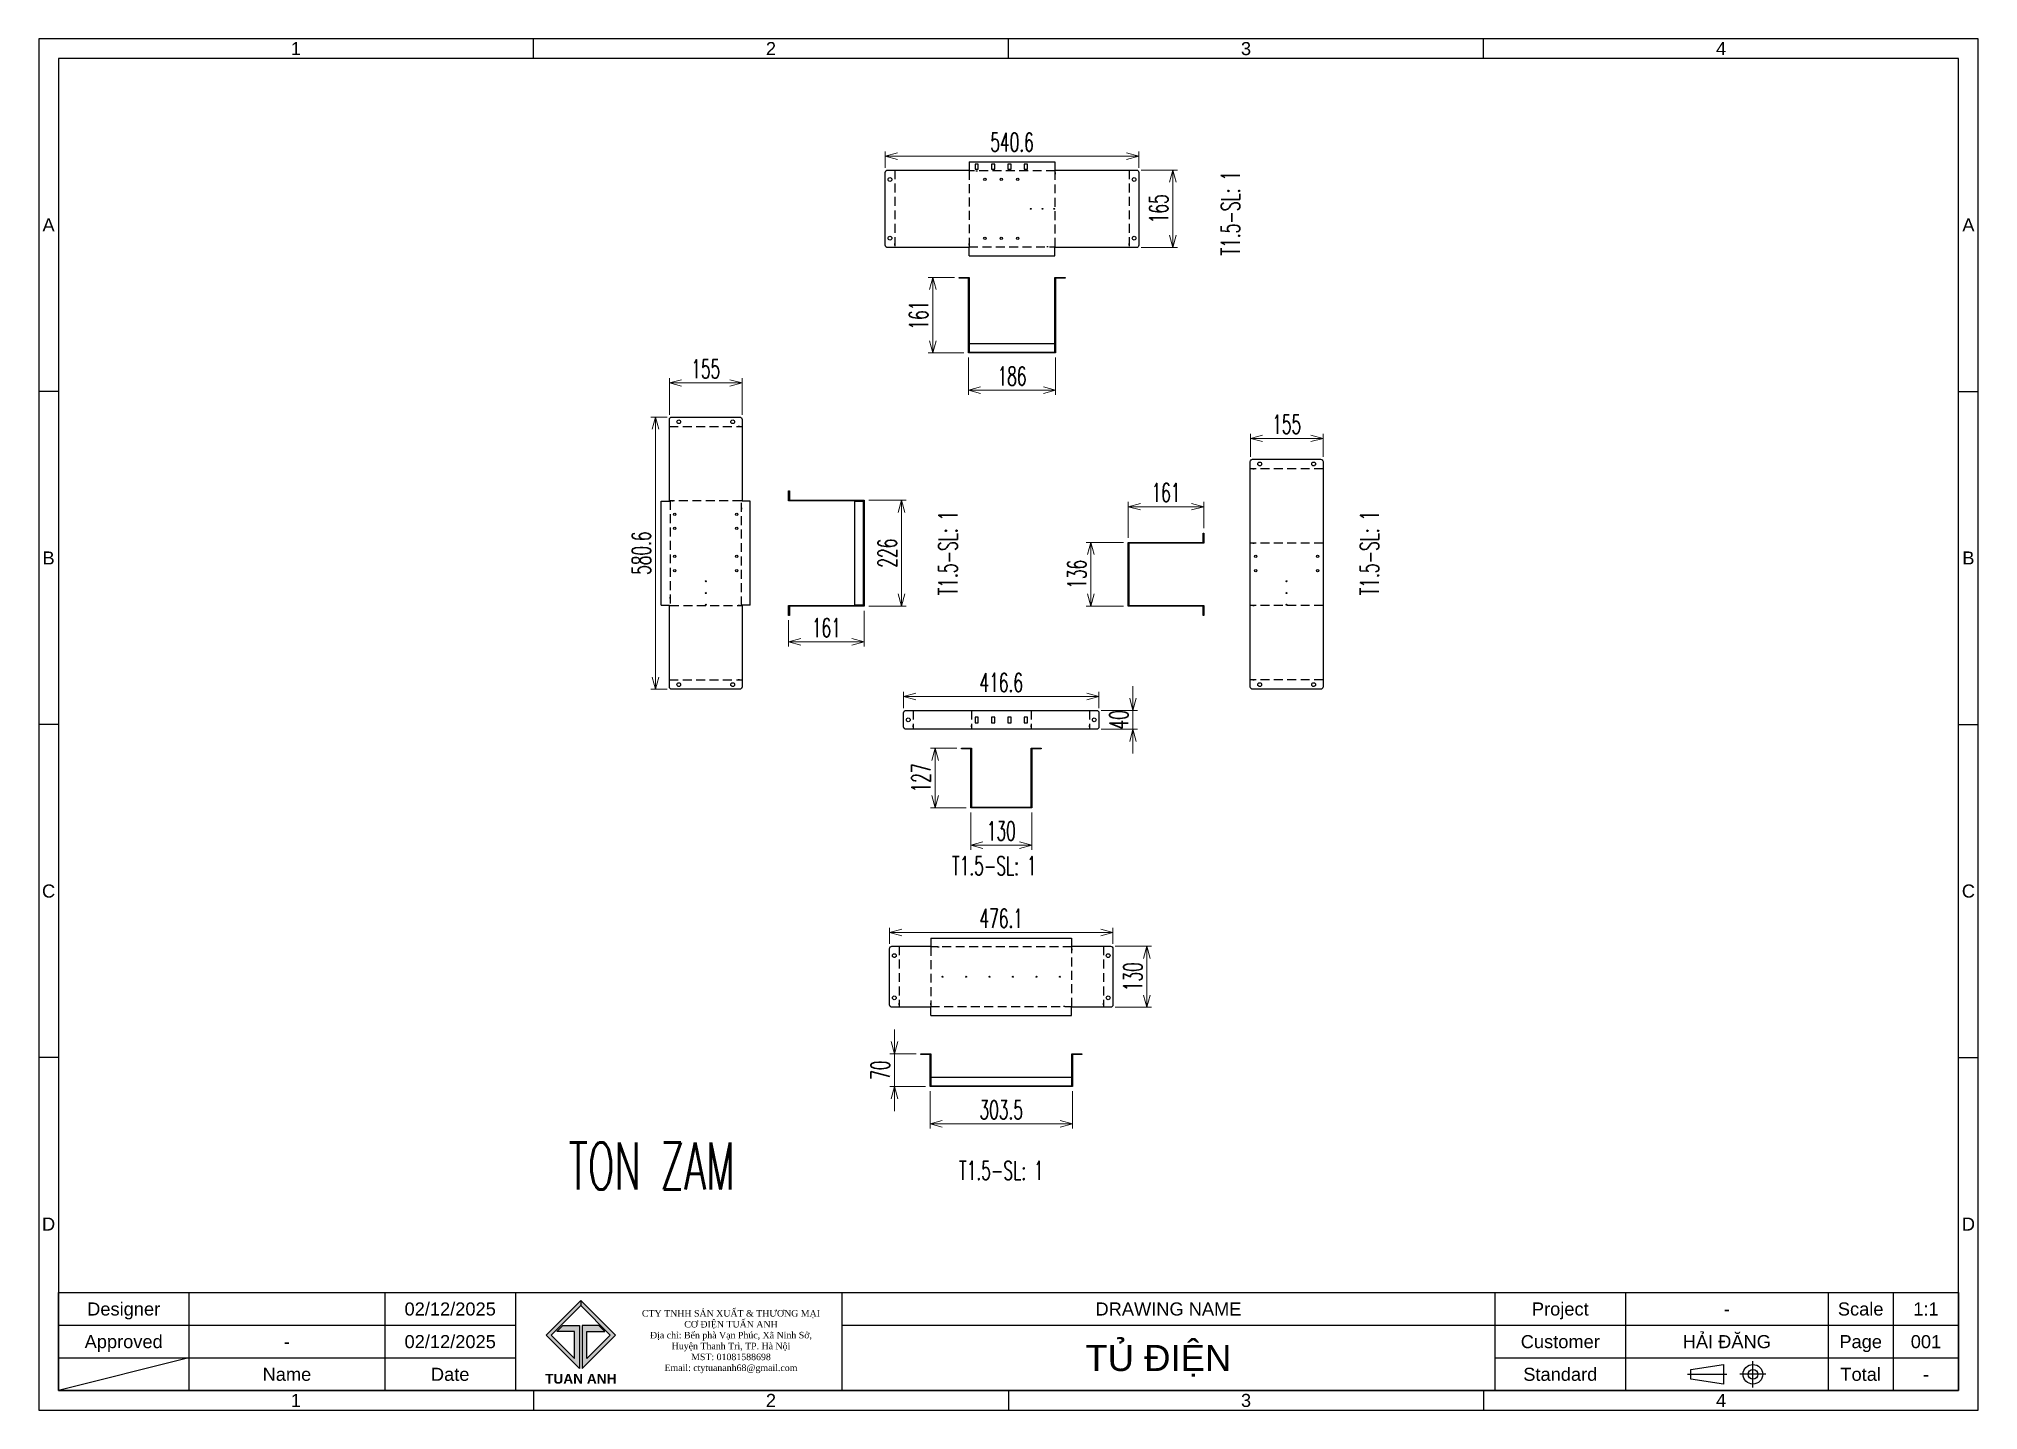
# Model space of a CAD drawing. Header units: millimetres. Extents: x 123558 to 149079, y -1073 to 14418.
# Drawn here: x 144942 to 149079, y 8184 to 11109 of the extents above; entities that cross this region are included whole.
import ezdxf
from ezdxf.enums import TextEntityAlignment as Align

# ---------------------------------------------------------------- set-up
doc = ezdxf.new("R2010")
doc.units = ezdxf.units.MM
doc.header["$LTSCALE"] = 3
doc.linetypes.add('HIDDEN', pattern=[9.525, 6.35, -3.175])
for name, color, linetype in [('@.HIDDEN', 8, 'HIDDEN'), ('@.TEXT', 7, 'Continuous'), ('@.VISIBLE', 7, 'Continuous'), ('dim', 7, 'Continuous')]:
    doc.layers.add(name, color=color, linetype=linetype)
doc.styles.add('Ann_w01', font='romans.shx', dxfattribs={"width": 0.6, "bigfont": 'chineset.shx'})
doc.styles.add('Arial', font='arial.ttf')
doc.dimstyles.new('Dim 01_SC20', dxfattribs={"dimscale": 20, "dimtxt": 2, "dimasz": 1.3, "dimexe": 0.5, "dimexo": 0.5, "dimgap": 0.5, "dimtad": 1, "dimdec": 1, "dimzin": 12, "dimdsep": 46, "dimtxsty": 'Ann_w01', "dimblk": 'OPEN30', "dimcen": 1.5, "dimclrd": 6, "dimclre": 6, "dimclrt": 3, "dimadec": 1, "dimazin": 3, "dimtm": 1e-09, "dimtfac": 1, "dimtdec": 1, "dimtix": 1, "dimtmove": 0, "dimatfit": 3, "dimldrblk": 'OPEN30', "dimfxl": 1, "dimtolj": 1, "dimlwd": 20, "dimlwe": 20, "dimarcsym": 0})

msp = doc.modelspace()

# ---------------------------------------------------------------- texts
at = {"layer": '@.VISIBLE', "color": 1, "style": 'Ann_w01', "width": 0.6}
for p in [(147484.04, 10736.46, 80.55), (146881.56, 10011.65, 80.55), (147780.58, 10011.65, 80.55)]:
    msp.add_text('T1.5-SL: 1', height=40, rotation=90, dxfattribs=at).set_placement(p, align=Align.MIDDLE_CENTER)
for s, height, p in [('T1.5-SL: 1', 40, (146980.11, 9345.05, 161.11)), ('TON ZAM', 100, (146249.84, 8704.82)), ('T1.5-SL: 1', 40, (146995.11, 8695.22))]:
    msp.add_text(s, height=height, dxfattribs=at).set_placement(p, align=Align.MIDDLE_CENTER)

# ---------------------------------------------------------------- blocks, each defined once
blk = doc.blocks.new('*U238')
blk.add_circle((0, 0), 1)
blk = doc.blocks.new('*U239')
at = {"color": 0, "linetype": 'ByBlock', "lineweight": -2}
for p in [(0, 0), (25, 0), (50, 0)]:
    blk.add_blockref('*U238', p, dxfattribs=at)
blk = doc.blocks.new('*U240')
blk.add_circle((0, 0), 1)
blk = doc.blocks.new('*U241')
at = {"color": 0, "linetype": 'ByBlock', "lineweight": -2}
for p in [(0, 0), (25, 0), (50, 0)]:
    blk.add_blockref('*U240', p, dxfattribs=at)
blk = doc.blocks.new('*U242')
blk.add_circle((0, 0), 1)
blk = doc.blocks.new('*U243')
at = {"color": 0, "linetype": 'ByBlock', "lineweight": -2}
for p in [(0, 0), (50, 0), (100, 0), (150, 0), (200, 0), (250, 0)]:
    blk.add_blockref('*U242', p, dxfattribs=at)
blk = doc.blocks.new('_Open30')
at = {"color": 0, "linetype": 'ByBlock', "lineweight": -2}
for p, q in [((-1, 0.27), (0, 0)), ((0, 0), (-1, -0.27)), ((0, 0), (-1, 0))]:
    blk.add_line(p, q, dxfattribs=at)
blk = doc.blocks.new('*D244')
at = {"layer": 'Defpoints', "color": 0, "transparency": 16777216}
for p in [(146843.4, 8874.1), (147146.9, 8874.1), (147146.9, 8794.6)]:
    blk.add_point(p, dxfattribs=at)
at = {"layer": 'dim', "color": 6, "lineweight": 20, "transparency": 16777216}
for p, q in [((146843.4, 8864.1), (146843.4, 8784.6)), ((147146.9, 8864.1), (147146.9, 8784.6)), ((146869.4, 8794.6), (147120.9, 8794.6))]:
    blk.add_line(p, q, dxfattribs=at)
at = {"layer": 'dim', "color": 6, "lineweight": 20, "transparency": 16777216, "xscale": 26, "yscale": 26, "zscale": 26, "rotation": 180}
blk.add_blockref('_Open30', (146843.4, 8794.6), dxfattribs=at)
at = {"layer": 'dim', "color": 6, "lineweight": 20, "transparency": 16777216, "xscale": 26, "yscale": 26, "zscale": 26}
blk.add_blockref('_Open30', (147146.9, 8794.6), dxfattribs=at)
at = {"layer": 'dim', "color": 3, "transparency": 16777216, "insert": (146995.1, 8824.6), "char_height": 40, "attachment_point": 5, "style": 'Ann_w01'}
blk.add_mtext('\\A1;303.5', dxfattribs=at)
blk = doc.blocks.new('*D245')
at = {"layer": 'Defpoints', "color": 0, "transparency": 16777216}
for p in [(146823.4, 8944.1), (146767.2, 8874.1), (146843.4, 8874.1)]:
    blk.add_point(p, dxfattribs=at)
at = {"layer": 'dim', "color": 6, "lineweight": 20, "transparency": 16777216}
for p, q in [((146767.2, 8970.1), (146767.2, 8996.1)), ((146813.4, 8944.1), (146757.2, 8944.1)), ((146767.2, 8944.1), (146767.2, 8874.1)), ((146833.4, 8874.1), (146757.2, 8874.1)), ((146767.2, 8848.1), (146767.2, 8822.1))]:
    blk.add_line(p, q, dxfattribs=at)
at = {"layer": 'dim', "color": 6, "lineweight": 20, "transparency": 16777216, "xscale": 26, "yscale": 26, "zscale": 26}
for p, rotation in [((146767.2, 8944.1), 270), ((146767.2, 8874.1), 90)]:
    blk.add_blockref('_Open30', p, dxfattribs=dict(at, rotation=rotation))
at = {"layer": 'dim', "color": 3, "transparency": 16777216, "insert": (146737.2, 8909.1), "char_height": 40, "attachment_point": 5, "rotation": 90, "style": 'Ann_w01'}
blk.add_mtext('\\A1;70', dxfattribs=at)
blk = doc.blocks.new('*D246')
at = {"layer": 'Defpoints', "color": 0, "transparency": 16777216}
for p in [(147228.2, 9173.4), (147305.8, 9173.4), (147228.2, 9043.4)]:
    blk.add_point(p, dxfattribs=at)
at = {"layer": 'dim', "color": 6, "lineweight": 20, "transparency": 16777216}
for p, q in [((147238.2, 9173.4), (147315.8, 9173.4)), ((147305.8, 9069.4), (147305.8, 9147.4)), ((147238.2, 9043.4), (147315.8, 9043.4))]:
    blk.add_line(p, q, dxfattribs=at)
at = {"layer": 'dim', "color": 6, "lineweight": 20, "transparency": 16777216, "xscale": 26, "yscale": 26, "zscale": 26}
for p, rotation in [((147305.8, 9173.4), 90), ((147305.8, 9043.4), 270)]:
    blk.add_blockref('_Open30', p, dxfattribs=dict(at, rotation=rotation))
at = {"layer": 'dim', "color": 3, "transparency": 16777216, "insert": (147275.8, 9108.4), "char_height": 40, "attachment_point": 5, "rotation": 90, "style": 'Ann_w01'}
blk.add_mtext('\\A1;130', dxfattribs=at)
blk = doc.blocks.new('*D247')
at = {"layer": 'Defpoints', "color": 0, "transparency": 16777216}
for p in [(146757.1, 9203), (146757.1, 9168.4), (147233.2, 9168.4)]:
    blk.add_point(p, dxfattribs=at)
at = {"layer": 'dim', "color": 6, "lineweight": 20, "transparency": 16777216}
for p, q in [((146757.1, 9178.4), (146757.1, 9213)), ((147207.2, 9203), (146783.1, 9203)), ((147233.2, 9178.4), (147233.2, 9213))]:
    blk.add_line(p, q, dxfattribs=at)
at = {"layer": 'dim', "color": 6, "lineweight": 20, "transparency": 16777216, "xscale": 26, "yscale": 26, "zscale": 26, "rotation": 180}
blk.add_blockref('_Open30', (146757.1, 9203), dxfattribs=at)
at = {"layer": 'dim', "color": 6, "lineweight": 20, "transparency": 16777216, "xscale": 26, "yscale": 26, "zscale": 26}
blk.add_blockref('_Open30', (147233.2, 9203), dxfattribs=at)
at = {"layer": 'dim', "color": 3, "transparency": 16777216, "insert": (146995.1, 9233), "char_height": 40, "attachment_point": 5, "style": 'Ann_w01'}
blk.add_mtext('\\A1;476.1', dxfattribs=at)
blk = doc.blocks.new('*D248')
at = {"layer": 'Defpoints', "color": 0, "transparency": 16777216}
for p in [(146930.1, 9468.7), (147060.1, 9468.7), (147060.1, 9389.2)]:
    blk.add_point(p, dxfattribs=at)
at = {"layer": 'dim', "color": 6, "lineweight": 20, "transparency": 16777216}
for p, q in [((146930.1, 9458.7), (146930.1, 9379.2)), ((147060.1, 9458.7), (147060.1, 9379.2)), ((146956.1, 9389.2), (147034.1, 9389.2))]:
    blk.add_line(p, q, dxfattribs=at)
at = {"layer": 'dim', "color": 6, "lineweight": 20, "transparency": 16777216, "xscale": 26, "yscale": 26, "zscale": 26, "rotation": 180}
blk.add_blockref('_Open30', (146930.1, 9389.2), dxfattribs=at)
at = {"layer": 'dim', "color": 6, "lineweight": 20, "transparency": 16777216, "xscale": 26, "yscale": 26, "zscale": 26}
blk.add_blockref('_Open30', (147060.1, 9389.2), dxfattribs=at)
at = {"layer": 'dim', "color": 3, "transparency": 16777216, "insert": (146995.1, 9419.2), "char_height": 40, "attachment_point": 5, "style": 'Ann_w01'}
blk.add_mtext('\\A1;130', dxfattribs=at)
blk = doc.blocks.new('*D249')
at = {"layer": 'Defpoints', "color": 0, "transparency": 16777216}
for p in [(146910.1, 9595.7), (146854, 9468.7), (146930.1, 9468.7)]:
    blk.add_point(p, dxfattribs=at)
at = {"layer": 'dim', "color": 6, "lineweight": 20, "transparency": 16777216}
for p, q in [((146900.1, 9595.7), (146844, 9595.7)), ((146854, 9569.7), (146854, 9494.7)), ((146920.1, 9468.7), (146844, 9468.7))]:
    blk.add_line(p, q, dxfattribs=at)
at = {"layer": 'dim', "color": 6, "lineweight": 20, "transparency": 16777216, "xscale": 26, "yscale": 26, "zscale": 26}
for p, rotation in [((146854, 9595.7), 90), ((146854, 9468.7), 270)]:
    blk.add_blockref('_Open30', p, dxfattribs=dict(at, rotation=rotation))
at = {"layer": 'dim', "color": 3, "transparency": 16777216, "insert": (146824, 9532.2), "char_height": 40, "attachment_point": 5, "rotation": 90, "style": 'Ann_w01'}
blk.add_mtext('\\A1;127', dxfattribs=at)
blk = doc.blocks.new('*D250')
at = {"layer": 'Defpoints', "color": 0, "transparency": 16777216}
for p in [(147198.4, 9676.2), (147276, 9676.2), (147198.4, 9636.2)]:
    blk.add_point(p, dxfattribs=at)
at = {"layer": 'dim', "color": 6, "lineweight": 20, "transparency": 16777216}
for p, q in [((147276, 9702.2), (147276, 9728.2)), ((147208.4, 9676.2), (147286, 9676.2)), ((147276, 9636.2), (147276, 9676.2)), ((147208.4, 9636.2), (147286, 9636.2)), ((147276, 9610.2), (147276, 9584.2))]:
    blk.add_line(p, q, dxfattribs=at)
at = {"layer": 'dim', "color": 6, "lineweight": 20, "transparency": 16777216, "xscale": 26, "yscale": 26, "zscale": 26}
for p, rotation in [((147276, 9676.2), 270), ((147276, 9636.2), 90)]:
    blk.add_blockref('_Open30', p, dxfattribs=dict(at, rotation=rotation))
at = {"layer": 'dim', "color": 3, "transparency": 16777216, "insert": (147246, 9656.2), "char_height": 40, "attachment_point": 5, "rotation": 90, "style": 'Ann_w01'}
blk.add_mtext('\\A1;40', dxfattribs=at)
blk = doc.blocks.new('*D251')
at = {"layer": 'Defpoints', "color": 0, "transparency": 16777216}
for p in [(146786.8, 9705.8), (146786.8, 9671.2), (147203.4, 9671.2)]:
    blk.add_point(p, dxfattribs=at)
at = {"layer": 'dim', "color": 6, "lineweight": 20, "transparency": 16777216}
for p, q in [((146786.8, 9681.2), (146786.8, 9715.8)), ((147177.4, 9705.8), (146812.8, 9705.8)), ((147203.4, 9681.2), (147203.4, 9715.8))]:
    blk.add_line(p, q, dxfattribs=at)
at = {"layer": 'dim', "color": 6, "lineweight": 20, "transparency": 16777216, "xscale": 26, "yscale": 26, "zscale": 26, "rotation": 180}
blk.add_blockref('_Open30', (146786.8, 9705.8), dxfattribs=at)
at = {"layer": 'dim', "color": 6, "lineweight": 20, "transparency": 16777216, "xscale": 26, "yscale": 26, "zscale": 26}
blk.add_blockref('_Open30', (147203.4, 9705.8), dxfattribs=at)
at = {"layer": 'dim', "color": 3, "transparency": 16777216, "insert": (146995.1, 9735.8), "char_height": 40, "attachment_point": 5, "style": 'Ann_w01'}
blk.add_mtext('\\A1;416.6', dxfattribs=at)
blk = doc.blocks.new('*D252')
at = {"layer": 'Defpoints', "color": 0, "transparency": 16777216}
for p in [(147265.9, 10034.7), (147186.4, 9898.7), (147265.9, 9898.7)]:
    blk.add_point(p, dxfattribs=at)
at = {"layer": 'dim', "color": 6, "lineweight": 20, "transparency": 16777216}
for p, q in [((147255.9, 10034.7), (147176.4, 10034.7)), ((147186.4, 10008.7), (147186.4, 9924.7)), ((147255.9, 9898.7), (147176.4, 9898.7))]:
    blk.add_line(p, q, dxfattribs=at)
at = {"layer": 'dim', "color": 6, "lineweight": 20, "transparency": 16777216, "xscale": 26, "yscale": 26, "zscale": 26}
for p, rotation in [((147186.4, 10034.7), 90), ((147186.4, 9898.7), 270)]:
    blk.add_blockref('_Open30', p, dxfattribs=dict(at, rotation=rotation))
at = {"layer": 'dim', "color": 3, "transparency": 16777216, "insert": (147156.4, 9966.7), "char_height": 40, "attachment_point": 5, "rotation": 90, "style": 'Ann_w01'}
blk.add_mtext('\\A1;136', dxfattribs=at)
blk = doc.blocks.new('*D253')
at = {"layer": 'Defpoints', "color": 0, "transparency": 16777216}
for p in [(147265.9, 10110.8), (147426.9, 10054.7), (147265.9, 10034.7)]:
    blk.add_point(p, dxfattribs=at)
at = {"layer": 'dim', "color": 6, "lineweight": 20, "transparency": 16777216}
for p, q in [((147265.9, 10044.7), (147265.9, 10120.8)), ((147400.9, 10110.8), (147291.9, 10110.8)), ((147426.9, 10064.7), (147426.9, 10120.8))]:
    blk.add_line(p, q, dxfattribs=at)
at = {"layer": 'dim', "color": 6, "lineweight": 20, "transparency": 16777216, "xscale": 26, "yscale": 26, "zscale": 26, "rotation": 180}
blk.add_blockref('_Open30', (147265.9, 10110.8), dxfattribs=at)
at = {"layer": 'dim', "color": 6, "lineweight": 20, "transparency": 16777216, "xscale": 26, "yscale": 26, "zscale": 26}
blk.add_blockref('_Open30', (147426.9, 10110.8), dxfattribs=at)
at = {"layer": 'dim', "color": 3, "transparency": 16777216, "insert": (147346.4, 10140.8), "char_height": 40, "attachment_point": 5, "style": 'Ann_w01'}
blk.add_mtext('\\A1;161', dxfattribs=at)
blk = doc.blocks.new('*D258')
at = {"layer": 'Defpoints', "color": 0, "transparency": 16777216}
for p in [(146702.7, 10124.7), (146782.2, 10124.7), (146702.7, 9898.7)]:
    blk.add_point(p, dxfattribs=at)
at = {"layer": 'dim', "color": 6, "lineweight": 20, "transparency": 16777216}
for p, q in [((146712.7, 10124.7), (146792.2, 10124.7)), ((146782.2, 9924.7), (146782.2, 10098.7)), ((146712.7, 9898.7), (146792.2, 9898.7))]:
    blk.add_line(p, q, dxfattribs=at)
at = {"layer": 'dim', "color": 6, "lineweight": 20, "transparency": 16777216, "xscale": 26, "yscale": 26, "zscale": 26}
for p, rotation in [((146782.2, 10124.7), 90), ((146782.2, 9898.7), 270)]:
    blk.add_blockref('_Open30', p, dxfattribs=dict(at, rotation=rotation))
at = {"layer": 'dim', "color": 3, "transparency": 16777216, "insert": (146752.2, 10011.7), "char_height": 40, "attachment_point": 5, "rotation": 90, "style": 'Ann_w01'}
blk.add_mtext('\\A1;226', dxfattribs=at)
blk = doc.blocks.new('*D259')
at = {"layer": 'Defpoints', "color": 0, "transparency": 16777216}
for p in [(146702.7, 9898.7), (146541.7, 9878.7), (146702.7, 9822.5)]:
    blk.add_point(p, dxfattribs=at)
at = {"layer": 'dim', "color": 6, "lineweight": 20, "transparency": 16777216}
for p, q in [((146702.7, 9888.7), (146702.7, 9812.5)), ((146541.7, 9868.7), (146541.7, 9812.5)), ((146567.7, 9822.5), (146676.7, 9822.5))]:
    blk.add_line(p, q, dxfattribs=at)
at = {"layer": 'dim', "color": 6, "lineweight": 20, "transparency": 16777216, "xscale": 26, "yscale": 26, "zscale": 26, "rotation": 180}
blk.add_blockref('_Open30', (146541.7, 9822.5), dxfattribs=at)
at = {"layer": 'dim', "color": 6, "lineweight": 20, "transparency": 16777216, "xscale": 26, "yscale": 26, "zscale": 26}
blk.add_blockref('_Open30', (146702.7, 9822.5), dxfattribs=at)
at = {"layer": 'dim', "color": 3, "transparency": 16777216, "insert": (146622.2, 9852.5), "char_height": 40, "attachment_point": 5, "style": 'Ann_w01'}
blk.add_mtext('\\A1;161', dxfattribs=at)
blk = doc.blocks.new('*D260')
at = {"layer": 'Defpoints', "color": 0, "transparency": 16777216}
for p in [(146287.4, 10374.6), (146287.4, 10297), (146442.4, 10297)]:
    blk.add_point(p, dxfattribs=at)
at = {"layer": 'dim', "color": 6, "lineweight": 20, "transparency": 16777216}
for p, q in [((146287.4, 10307), (146287.4, 10384.6)), ((146442.4, 10307), (146442.4, 10384.6)), ((146416.4, 10374.6), (146313.4, 10374.6))]:
    blk.add_line(p, q, dxfattribs=at)
at = {"layer": 'dim', "color": 6, "lineweight": 20, "transparency": 16777216, "xscale": 26, "yscale": 26, "zscale": 26, "rotation": 180}
blk.add_blockref('_Open30', (146287.4, 10374.6), dxfattribs=at)
at = {"layer": 'dim', "color": 6, "lineweight": 20, "transparency": 16777216, "xscale": 26, "yscale": 26, "zscale": 26}
blk.add_blockref('_Open30', (146442.4, 10374.6), dxfattribs=at)
at = {"layer": 'dim', "color": 3, "transparency": 16777216, "insert": (146364.9, 10404.6), "char_height": 40, "attachment_point": 5, "style": 'Ann_w01'}
blk.add_mtext('\\A1;155', dxfattribs=at)
blk = doc.blocks.new('*D261')
at = {"layer": 'Defpoints', "color": 0, "transparency": 16777216}
for p in [(146292.4, 10302), (146257.7, 9721.4), (146292.4, 9721.4)]:
    blk.add_point(p, dxfattribs=at)
at = {"layer": 'dim', "color": 6, "lineweight": 20, "transparency": 16777216}
for p, q in [((146282.4, 10302), (146247.7, 10302)), ((146257.7, 10276), (146257.7, 9747.4)), ((146282.4, 9721.4), (146247.7, 9721.4))]:
    blk.add_line(p, q, dxfattribs=at)
at = {"layer": 'dim', "color": 6, "lineweight": 20, "transparency": 16777216, "xscale": 26, "yscale": 26, "zscale": 26}
for p, rotation in [((146257.7, 10302), 90), ((146257.7, 9721.4), 270)]:
    blk.add_blockref('_Open30', p, dxfattribs=dict(at, rotation=rotation))
at = {"layer": 'dim', "color": 3, "transparency": 16777216, "insert": (146227.7, 10011.7), "char_height": 40, "attachment_point": 5, "rotation": 90, "style": 'Ann_w01'}
blk.add_mtext('\\A1;580.6', dxfattribs=at)
blk = doc.blocks.new('*D262')
at = {"color": 6, "lineweight": 20, "transparency": 16777216}
for p, q in [((147526.3, 10217), (147526.3, 10266.5)), ((147681.3, 10217), (147681.3, 10266.5)), ((147655.3, 10256.5), (147552.3, 10256.5))]:
    blk.add_line(p, q, dxfattribs=at)
at = {"layer": 'Defpoints', "color": 0, "transparency": 16777216}
for p in [(147526.3, 10256.5), (147526.3, 10207, 161.1), (147681.3, 10207, 161.1)]:
    blk.add_point(p, dxfattribs=at)
at = {"color": 6, "lineweight": 20, "transparency": 16777216, "xscale": 26, "yscale": 26, "zscale": 26, "rotation": 180}
blk.add_blockref('_Open30', (147526.3, 10256.5), dxfattribs=at)
at = {"color": 6, "lineweight": 20, "transparency": 16777216, "xscale": 26, "yscale": 26, "zscale": 26}
blk.add_blockref('_Open30', (147681.3, 10256.5), dxfattribs=at)
at = {"color": 3, "transparency": 16777216, "insert": (147603.8, 10286.5), "char_height": 40, "attachment_point": 5, "style": 'Ann_w01'}
blk.add_mtext('\\A1;155', dxfattribs=at)
blk = doc.blocks.new('*U263')
blk.add_circle((0, 0), 1)
blk = doc.blocks.new('*U264')
at = {"color": 0, "linetype": 'ByBlock', "lineweight": -2}
for p in [(0, 0), (25, 0), (50, 0)]:
    blk.add_blockref('*U263', p, dxfattribs=at)
blk = doc.blocks.new('*D265')
at = {"layer": 'Defpoints', "color": 0, "transparency": 16777216}
for p in [(146925.1, 10438.7), (147111.1, 10438.7), (147111.1, 10359.1)]:
    blk.add_point(p, dxfattribs=at)
at = {"layer": 'dim', "color": 6, "lineweight": 20, "transparency": 16777216}
for p, q in [((146925.1, 10428.7), (146925.1, 10349.1)), ((147111.1, 10428.7), (147111.1, 10349.1)), ((146951.1, 10359.1), (147085.1, 10359.1))]:
    blk.add_line(p, q, dxfattribs=at)
at = {"layer": 'dim', "color": 6, "lineweight": 20, "transparency": 16777216, "xscale": 26, "yscale": 26, "zscale": 26, "rotation": 180}
blk.add_blockref('_Open30', (146925.1, 10359.1), dxfattribs=at)
at = {"layer": 'dim', "color": 6, "lineweight": 20, "transparency": 16777216, "xscale": 26, "yscale": 26, "zscale": 26}
blk.add_blockref('_Open30', (147111.1, 10359.1), dxfattribs=at)
at = {"layer": 'dim', "color": 3, "transparency": 16777216, "insert": (147018.1, 10389.1), "char_height": 40, "attachment_point": 5, "style": 'Ann_w01'}
blk.add_mtext('\\A1;186', dxfattribs=at)
blk = doc.blocks.new('*D266')
at = {"layer": 'Defpoints', "color": 0, "transparency": 16777216}
for p in [(146905.1, 10599.7), (146849, 10438.7), (146925.1, 10438.7)]:
    blk.add_point(p, dxfattribs=at)
at = {"layer": 'dim', "color": 6, "lineweight": 20, "transparency": 16777216}
for p, q in [((146895.1, 10599.7), (146839, 10599.7)), ((146849, 10573.7), (146849, 10464.7)), ((146915.1, 10438.7), (146839, 10438.7))]:
    blk.add_line(p, q, dxfattribs=at)
at = {"layer": 'dim', "color": 6, "lineweight": 20, "transparency": 16777216, "xscale": 26, "yscale": 26, "zscale": 26}
for p, rotation in [((146849, 10599.7), 90), ((146849, 10438.7), 270)]:
    blk.add_blockref('_Open30', p, dxfattribs=dict(at, rotation=rotation))
at = {"layer": 'dim', "color": 3, "transparency": 16777216, "insert": (146819, 10519.2), "char_height": 40, "attachment_point": 5, "rotation": 90, "style": 'Ann_w01'}
blk.add_mtext('\\A1;161', dxfattribs=at)
blk = doc.blocks.new('*D267')
at = {"layer": 'Defpoints', "color": 0, "transparency": 16777216}
for p in [(147283.4, 10828.5), (147361, 10828.5), (147283.4, 10663.5)]:
    blk.add_point(p, dxfattribs=at)
at = {"layer": 'dim', "color": 6, "lineweight": 20, "transparency": 16777216}
for p, q in [((147293.4, 10828.5), (147371, 10828.5)), ((147361, 10689.5), (147361, 10802.5)), ((147293.4, 10663.5), (147371, 10663.5))]:
    blk.add_line(p, q, dxfattribs=at)
at = {"layer": 'dim', "color": 6, "lineweight": 20, "transparency": 16777216, "xscale": 26, "yscale": 26, "zscale": 26}
for p, rotation in [((147361, 10828.5), 90), ((147361, 10663.5), 270)]:
    blk.add_blockref('_Open30', p, dxfattribs=dict(at, rotation=rotation))
at = {"layer": 'dim', "color": 3, "transparency": 16777216, "insert": (147331, 10746), "char_height": 40, "attachment_point": 5, "rotation": 90, "style": 'Ann_w01'}
blk.add_mtext('\\A1;165', dxfattribs=at)
blk = doc.blocks.new('*D268')
at = {"layer": 'Defpoints', "color": 0, "transparency": 16777216}
for p in [(146747.8, 10858.1), (146747.8, 10823.5), (147288.4, 10823.5)]:
    blk.add_point(p, dxfattribs=at)
at = {"layer": 'dim', "color": 6, "lineweight": 20, "transparency": 16777216}
for p, q in [((146747.8, 10833.5), (146747.8, 10868.1)), ((147262.4, 10858.1), (146773.8, 10858.1)), ((147288.4, 10833.5), (147288.4, 10868.1))]:
    blk.add_line(p, q, dxfattribs=at)
at = {"layer": 'dim', "color": 6, "lineweight": 20, "transparency": 16777216, "xscale": 26, "yscale": 26, "zscale": 26, "rotation": 180}
blk.add_blockref('_Open30', (146747.8, 10858.1), dxfattribs=at)
at = {"layer": 'dim', "color": 6, "lineweight": 20, "transparency": 16777216, "xscale": 26, "yscale": 26, "zscale": 26}
blk.add_blockref('_Open30', (147288.4, 10858.1), dxfattribs=at)
at = {"layer": 'dim', "color": 3, "transparency": 16777216, "insert": (147018.1, 10888.1), "char_height": 40, "attachment_point": 5, "style": 'Ann_w01'}
blk.add_mtext('\\A1;540.6', dxfattribs=at)
blk = doc.blocks.new('Standard ISO')
at = {"color": 6}
for p, q in [((-6, 0), (0, 0)), ((6, 0), (2, 0)), ((4, -2), (4, 2))]:
    blk.add_line(p, q, dxfattribs=at)
blk.add_lwpolyline([(-0.5, 1.5), (-0.5, -1.5), (-5.5, -0.75), (-5.5, 0.75), (-0.5, 1.5)])
for radius in [1.5, 0.75]:
    blk.add_circle((4, 0), radius)
blk = doc.blocks.new('A$C4dbb82d6')
at = {"layer": '@.VISIBLE'}
h = blk.add_hatch(color=30, dxfattribs=at)
h.dxf.hatch_style = 1
h.paths.add_polyline_path([(0.21, 4.97), (3.62, 1.56), (3.62, 5.97), (1.92, 5.97), (1.3, 5.35), (3.12, 5.35), (3.12, 2.59), (0.74, 4.97), (3.75, 7.98), (3.75, 8.51)])
h = blk.add_hatch(color=150, dxfattribs=at)
h.dxf.hatch_style = 1
h.paths.add_polyline_path([(6.76, 4.97), (4.37, 2.59), (4.37, 5.35), (6.2, 5.35), (5.58, 5.97), (3.88, 5.97), (3.88, 1.56), (7.29, 4.97), (3.75, 8.51), (3.75, 7.98)])
at = {"layer": '@.VISIBLE', "color": 30}
blk.add_lwpolyline([(3.62, 5.97), (3.62, 1.56), (0.21, 4.97), (3.75, 8.51), (3.75, 7.98), (0.74, 4.97), (3.12, 2.59), (3.12, 5.35), (1.3, 5.35), (1.92, 5.97)], close=True, dxfattribs=at)
at = {"layer": '@.VISIBLE', "color": 150}
blk.add_lwpolyline([(3.88, 5.97), (3.88, 1.56), (7.29, 4.97), (3.75, 8.51), (3.75, 7.98), (6.76, 4.97), (4.37, 2.59), (4.37, 5.35), (6.2, 5.35), (5.58, 5.97)], close=True, dxfattribs=at)
at = {"layer": '@.VISIBLE', "color": 30, "insert": (3.75, 0.51), "char_height": 1, "attachment_point": 5, "style": 'Ann_w01'}
blk.add_mtext_dynamic_manual_height_columns('{\\fArial|b1|i0|c0|p34;\\W1;TUAN ANH}', width=7.5, gutter_width=49.6, heights=[0], dxfattribs=at)
blk = doc.blocks.new('KHUNG BAN VE (Made by Tung)')
at = {"layer": '@.VISIBLE', "color": 8}
for p, q in [((75.75, 207), (75.75, 210)), ((148.5, 207), (148.5, 210)), ((221.25, 207), (221.25, 210)), ((3, 156), (0, 156)), ((294, 156), (297, 156)), ((3, 105), (0, 105)), ((294, 105), (297, 105)), ((3, 54), (0, 54)), ((294, 54), (297, 54)), ((23, 18), (23, 3)), ((53, 18), (53, 3)), ((73, 18), (73, 3)), ((123, 18), (123, 3)), ((223, 18), (223, 3)), ((243, 18), (243, 3)), ((274, 18), (274, 3)), ((284, 18), (284, 3)), ((3, 13), (73, 13)), ((123, 13), (294, 13)), ((3, 8), (73, 8)), ((23, 8), (3, 3)), ((223, 8), (294, 8)), ((75.75, 3), (75.75, 0)), ((148.5, 3), (148.5, 0)), ((221.25, 3), (221.25, 0))]:
    blk.add_line(p, q, dxfattribs=at)
for points in [[(0, 0), (297, 0), (297, 210), (0, 210)], [(3, 3), (294, 3), (294, 207), (3, 207)], [(3, 18), (294, 18), (294, 3), (3, 3)]]:
    blk.add_lwpolyline(points, close=True, dxfattribs=at)
at = {"xscale": 1.5, "yscale": 1.5, "zscale": 1.5}
blk.add_blockref('A$C4dbb82d6', (77.375, 4.041), dxfattribs=at)
blk.add_blockref('Standard ISO', (258.5, 5.5))
at = {"layer": '@.TEXT', "color": 1, "style": 'Arial'}
for s, p in [('1', (39.375, 208.5)), ('2', (112.125, 208.5)), ('3', (184.875, 208.5)), ('4', (257.625, 208.5)), ('A', (1.5, 181.5)), ('A', (295.5, 181.5)), ('B', (1.5, 130.5)), ('B', (295.5, 130.5)), ('C', (1.5, 79.5)), ('C', (295.5, 79.5)), ('D', (1.5, 28.5)), ('D', (295.5, 28.5)), ('02/12/2025', (63, 15.5)), ('02/12/2025', (63, 10.5)), ('1', (39.375, 1.5)), ('2', (112.125, 1.5)), ('3', (184.875, 1.5)), ('4', (257.625, 1.5))]:
    blk.add_text(s, height=2, dxfattribs=at).set_placement(p, align=Align.MIDDLE_CENTER)
at = {"layer": '@.TEXT', "color": 2, "style": 'Arial'}
for s, p in [('Designer', (13, 15.5)), ('DRAWING NAME', (173, 15.5)), ('Project', (233, 15.5)), ('Scale', (279, 15.5)), ('Approved', (13, 10.5)), ('Customer', (233, 10.5)), ('Page', (279, 10.5)), ('Name', (38, 5.5)), ('Date', (63, 5.5)), ('Standard', (233, 5.5)), ('Total', (279, 5.5))]:
    blk.add_text(s, height=2, dxfattribs=at).set_placement(p, align=Align.MIDDLE_CENTER)
at = {"layer": '@.TEXT', "color": 1, "style": 'Arial'}
for tag, height, p in [('DESIGNER_NAME', 2, (38, 15.5)), ('PROJECT_CODE', 2, (258.5, 15.5)), ('SCALE', 2, (289, 15.5)), ('APPROVED_NAME', 2, (38, 10.5)), ('DRAWING_NAME', 4, (173, 8)), ('CUSTOMER_NAME', 2, (258.5, 10.5)), ('PAGE', 2, (289, 10.5)), ('TOTAL', 2, (289, 5.5))]:
    blk.add_attdef(tag, text='', height=height, dxfattribs=at).set_placement(p, align=Align.MIDDLE_CENTER)
at = {"layer": '@.VISIBLE', "color": 30, "insert": (106, 10.5), "char_height": 1, "attachment_point": 5, "style": 'Ann_w01'}
blk.add_mtext_dynamic_manual_height_columns('{\\fTimes New Roman|b0|i0|c0|p18;\\W1;CTY TNHH SẢN XUẤT & THƯƠNG MẠI CƠ ĐIỆN TUẤN ANH\\PĐịa chỉ: Bến phà Vạn Phúc, Xã Ninh Sở, Huyện Thanh Trì, TP. Hà Nội\\PMST: 01081588698\\PEmail: ctytuananh68@gmail.com}', width=28.70976, gutter_width=99.197, heights=[0], dxfattribs=at)

# ---------------------------------------------------------------- dimensions: what is measured, and where the dimension line sits
dim = msp.add_linear_dim(base=(147526.27, 10256.49), p1=(147681.27, 10206.95, 161.11), p2=(147526.27, 10206.95, 161.11), dimstyle='Dim 01_SC20')
dim.commit()
dim.dimension.update_dxf_attribs({"geometry": '*D262', "text_midpoint": (147603.77, 10286.49)})
at = {"layer": 'dim'}
for base, p1, p2, picture, middle in [((146747.81, 10858.11), (147288.41, 10823.48), (146747.81, 10823.48), '*D268', (147018.11, 10888.11)), ((147111.11, 10359.14), (146925.11, 10438.66), (147111.11, 10438.66), '*D265', (147018.11, 10389.14)), ((147265.95, 10110.77, 161.11), (147426.95, 10054.65, 161.11), (147265.95, 10034.65, 161.11), '*D253', (147346.45, 10140.77, 161.11)), ((146786.81, 9705.83, 161.11), (147203.41, 9671.2, 161.11), (146786.81, 9671.2, 161.11), '*D251', (146995.11, 9735.83, 161.11)), ((147060.11, 9389.17, 161.11), (146930.11, 9468.7, 161.11), (147060.11, 9468.7, 161.11), '*D248', (146995.11, 9419.17, 161.11)), ((146757.06, 9203.04), (147233.16, 9168.41), (146757.06, 9168.41), '*D247', (146995.11, 9233.04)), ((147146.86, 8794.56), (146843.36, 8874.09), (147146.86, 8874.09), '*D244', (146995.11, 8824.56))]:
    dim = msp.add_linear_dim(base=base, p1=p1, p2=p2, dimstyle='Dim 01_SC20', dxfattribs=at)
    dim.commit()
    dim.dimension.update_dxf_attribs({"geometry": picture, "text_midpoint": middle})
for base, p1, p2, angle, picture, middle in [((147361.03, 10828.48), (147283.41, 10663.48), (147283.41, 10828.48), 90, '*D267', (147331.03, 10745.98)), ((146849, 10438.66), (146905.11, 10599.66), (146925.11, 10438.66), 90, '*D266', (146819, 10519.16)), ((146287.37, 10374.57, 80.55), (146442.37, 10296.95, 80.55), (146287.37, 10296.95, 80.55), 180, '*D260', (146364.87, 10404.57, 80.55)), ((146257.75, 9721.35, 80.55), (146292.37, 10301.95, 80.55), (146292.37, 9721.35, 80.55), 90, '*D261', (146227.75, 10011.65, 80.55)), ((146782.22, 10124.65, 80.55), (146702.69, 9898.65, 80.55), (146702.69, 10124.65, 80.55), 90, '*D258', (146752.22, 10011.65, 80.55)), ((147186.42, 9898.65, 161.11), (147265.95, 10034.65, 161.11), (147265.95, 9898.65, 161.11), 270, '*D252', (147156.42, 9966.65, 161.11)), ((146702.69, 9822.53, 80.55), (146541.69, 9878.65, 80.55), (146702.69, 9898.65, 80.55), 180, '*D259', (146622.19, 9852.53, 80.55)), ((147276.03, 9676.2, 161.11), (147198.41, 9636.2, 161.11), (147198.41, 9676.2, 161.11), 90, '*D250', (147246.03, 9656.2, 161.11)), ((146854, 9468.7, 161.11), (146910.11, 9595.7, 161.11), (146930.11, 9468.7, 161.11), 90, '*D249', (146824, 9532.2, 161.11)), ((147305.78, 9173.41), (147228.16, 9043.41), (147228.16, 9173.41), 90, '*D246', (147275.78, 9108.41)), ((146767.25, 8874.09), (146823.36, 8944.09), (146843.36, 8874.09), 90, '*D245', (146737.25, 8909.09))]:
    dim = msp.add_linear_dim(base=base, p1=p1, p2=p2, angle=angle, dimstyle='Dim 01_SC20', dxfattribs=at)
    dim.commit()
    dim.dimension.update_dxf_attribs({"geometry": picture, "text_midpoint": middle})

# ---------------------------------------------------------------- linework, layer by layer
for points in [[(146939.11, 10830.88), (146946.11, 10830.88), (146946.11, 10840.88), (146939.11, 10840.88)], [(146974.11, 10830.88), (146981.11, 10830.88), (146981.11, 10840.88), (146974.11, 10840.88)], [(147009.11, 10830.88), (147016.11, 10830.88), (147016.11, 10840.88), (147009.11, 10840.88)], [(147044.11, 10830.88), (147051.11, 10830.88), (147051.11, 10840.88), (147044.11, 10840.88)]]:
    msp.add_lwpolyline(points, close=True)
at = {"elevation": 161.11}
for points in [[(146939.11, 9650.2), (146946.11, 9650.2), (146946.11, 9662.2), (146939.11, 9662.2)], [(146974.11, 9650.2), (146981.11, 9650.2), (146981.11, 9662.2), (146974.11, 9662.2)], [(147009.11, 9650.2), (147016.11, 9650.2), (147016.11, 9662.2), (147009.11, 9662.2)], [(147044.11, 9650.2), (147051.11, 9650.2), (147051.11, 9662.2), (147044.11, 9662.2)]]:
    msp.add_lwpolyline(points, close=True, dxfattribs=at)
at = {"color": 3}
for centre in [(146960.11, 10808.98), (146995.11, 10808.98), (147030.11, 10808.98), (146960.11, 10682.98), (146995.11, 10682.98), (147030.11, 10682.98), (146298.87, 10094.65, 161.11), (146430.87, 10094.65, 80.55), (146298.87, 10064.65, 161.11), (146430.87, 10064.65, 80.55), (146298.87, 10004.65, 241.66), (146298.87, 9974.65, 241.66), (146430.87, 10004.65, 161.11), (146430.87, 9974.65, 161.11), (147537.77, 10004.65, 241.66), (147537.77, 9974.65, 241.66), (147669.77, 10004.65, 322.22), (147669.77, 9974.65, 322.22)]:
    msp.add_circle(centre, 2.55, dxfattribs=at)
at = {"layer": '@.HIDDEN'}
for p, q in [((146768.01, 10828.48), (146768.01, 10663.48)), ((147268.21, 10828.48), (147268.21, 10663.48)), ((146287.37, 10281.75, 80.55), (146442.37, 10281.75, 80.55)), ((147681.27, 10191.75, 161.11), (147526.27, 10191.75, 161.11)), ((147681.27, 10033.35, 161.11), (147526.27, 10033.35, 161.11)), ((147681.27, 9899.95, 161.11), (147526.27, 9899.95, 161.11)), ((146287.37, 9741.55, 80.55), (146442.37, 9741.55, 80.55)), ((147681.27, 9741.55, 161.11), (147526.27, 9741.55, 161.11)), ((146807.01, 9676.2, 161.11), (146807.01, 9636.2, 161.11)), ((146931.41, 9676.2, 161.11), (146931.41, 9636.2, 161.11)), ((147058.81, 9676.2, 161.11), (147058.81, 9636.2, 161.11)), ((147183.21, 9676.2, 161.11), (147183.21, 9636.2, 161.11)), ((146777.26, 9173.41), (146777.26, 9043.41)), ((147212.96, 9173.41), (147212.96, 9043.41))]:
    msp.add_line(p, q, dxfattribs=at)
for points in [[(147109.81, 10827.18), (146926.41, 10827.18), (146926.41, 10664.78), (147109.81, 10664.78)], [(147145.56, 9172.11), (146844.66, 9172.11), (146844.66, 9044.71), (147145.56, 9044.71)]]:
    msp.add_lwpolyline(points, close=True, dxfattribs=at)
at = {"layer": '@.HIDDEN', "elevation": 80.55}
msp.add_lwpolyline([(146288.67, 10123.35), (146288.67, 9899.95), (146441.07, 9899.95), (146441.07, 10123.35)], close=True, dxfattribs=at)
at = {"layer": '@.VISIBLE'}
for p, q in [((146926.91, 10845.88), (147109.31, 10845.88)), ((146926.91, 10845.88), (146926.91, 10828.48)), ((147109.31, 10845.88), (147109.31, 10828.48)), ((146926.91, 10646.08), (146926.91, 10663.48)), ((146926.91, 10646.08), (147109.31, 10646.08)), ((147109.31, 10646.08), (147109.31, 10663.48)), ((146269.97, 9900.45, 80.55), (146269.97, 10122.85, 80.55)), ((146269.97, 10122.85, 80.55), (146287.37, 10122.85, 80.55)), ((146459.77, 10122.85, 80.55), (146442.37, 10122.85, 80.55)), ((146459.77, 9900.45, 80.55), (146459.77, 10122.85, 80.55)), ((146269.97, 9900.45, 80.55), (146287.37, 9900.45, 80.55)), ((146459.77, 9900.45, 80.55), (146442.37, 9900.45, 80.55)), ((146845.16, 9190.81), (147145.06, 9190.81)), ((146845.16, 9190.81), (146845.16, 9173.41)), ((147145.06, 9190.81), (147145.06, 9173.41)), ((146845.16, 9026.01), (146845.16, 9043.41)), ((146845.16, 9026.01), (147145.06, 9026.01)), ((147145.06, 9026.01), (147145.06, 9043.41))]:
    msp.add_line(p, q, dxfattribs=at)
at = {"layer": '@.VISIBLE', "color": 1}
for p, q in [((146768.01, 10823.16), (146768.01, 10820.16)), ((146926.41, 10823.16), (146926.41, 10820.16)), ((146941.14, 10827.18), (146944.14, 10827.18)), ((147095.08, 10827.18), (147092.08, 10827.18)), ((147109.81, 10823.16), (147109.81, 10820.16)), ((147268.21, 10823.16), (147268.21, 10820.16)), ((146768.01, 10668.8), (146768.01, 10671.8)), ((146926.41, 10668.8), (146926.41, 10671.8)), ((147109.81, 10668.8), (147109.81, 10671.8)), ((147268.21, 10668.8), (147268.21, 10671.8)), ((146941.14, 10664.78), (146944.14, 10664.78)), ((147095.08, 10664.78), (147092.08, 10664.78)), ((146292.69, 10281.75, 80.55), (146295.69, 10281.75, 80.55)), ((146437.05, 10281.75, 80.55), (146434.05, 10281.75, 80.55)), ((147531.59, 10191.75, 161.11), (147534.59, 10191.75, 161.11)), ((147675.95, 10191.75, 161.11), (147672.95, 10191.75, 161.11)), ((146288.67, 10108.62, 80.55), (146288.67, 10105.62, 80.55)), ((146292.69, 10123.35, 80.55), (146295.69, 10123.35, 80.55)), ((146437.05, 10123.35, 80.55), (146434.05, 10123.35, 80.55)), ((146441.07, 10108.62, 80.55), (146441.07, 10105.62, 80.55)), ((147531.59, 10033.35, 161.11), (147534.59, 10033.35, 161.11)), ((147675.95, 10033.35, 161.11), (147672.95, 10033.35, 161.11)), ((146288.67, 9914.68, 80.55), (146288.67, 9917.68, 80.55)), ((146292.69, 9899.95, 80.55), (146295.69, 9899.95, 80.55)), ((146437.05, 9899.95, 80.55), (146434.05, 9899.95, 80.55)), ((146441.07, 9914.68, 80.55), (146441.07, 9917.68, 80.55)), ((147531.59, 9899.95, 161.11), (147534.59, 9899.95, 161.11)), ((147675.95, 9899.95, 161.11), (147672.95, 9899.95, 161.11)), ((146292.69, 9741.55, 80.55), (146295.69, 9741.55, 80.55)), ((146437.05, 9741.55, 80.55), (146434.05, 9741.55, 80.55)), ((147531.59, 9741.55, 161.11), (147534.59, 9741.55, 161.11)), ((147675.95, 9741.55, 161.11), (147672.95, 9741.55, 161.11)), ((146807.01, 9670.88, 161.11), (146807.01, 9667.88, 161.11)), ((146807.01, 9641.52, 161.11), (146807.01, 9644.52, 161.11)), ((146931.41, 9670.88, 161.11), (146931.41, 9667.88, 161.11)), ((146931.41, 9641.52, 161.11), (146931.41, 9644.52, 161.11)), ((147058.81, 9670.88, 161.11), (147058.81, 9667.88, 161.11)), ((147058.81, 9641.52, 161.11), (147058.81, 9644.52, 161.11)), ((147183.21, 9670.88, 161.11), (147183.21, 9667.88, 161.11)), ((147183.21, 9641.52, 161.11), (147183.21, 9644.52, 161.11)), ((146777.26, 9168.09), (146777.26, 9165.09)), ((146844.66, 9168.09), (146844.66, 9165.09)), ((146859.39, 9172.11), (146862.39, 9172.11)), ((147130.83, 9172.11), (147127.83, 9172.11)), ((147145.56, 9168.09), (147145.56, 9165.09)), ((147212.96, 9168.09), (147212.96, 9165.09)), ((146777.26, 9048.73), (146777.26, 9051.73)), ((146844.66, 9048.73), (146844.66, 9051.73)), ((146859.39, 9044.71), (146862.39, 9044.71)), ((147130.83, 9044.71), (147127.83, 9044.71)), ((147145.56, 9048.73), (147145.56, 9051.73)), ((147212.96, 9048.73), (147212.96, 9051.73))]:
    msp.add_line(p, q, dxfattribs=at)
at = {"layer": '@.VISIBLE'}
for points in [[(146926.91, 10663.48), (146752.81, 10663.48, -0.4142136), (146747.81, 10668.48), (146747.81, 10823.48, -0.4142136), (146752.81, 10828.48), (146926.91, 10828.48)], [(147109.31, 10828.48), (147283.41, 10828.48, -0.4142136), (147288.41, 10823.48), (147288.41, 10668.48, -0.4142136), (147283.41, 10663.48), (147109.31, 10663.48)], [(146845.16, 9043.41), (146762.06, 9043.41, -0.4142136), (146757.06, 9048.41), (146757.06, 9168.41, -0.4142136), (146762.06, 9173.41), (146845.16, 9173.41)], [(147145.06, 9173.41), (147228.16, 9173.41, -0.4142136), (147233.16, 9168.41), (147233.16, 9048.41, -0.4142136), (147228.16, 9043.41), (147145.06, 9043.41)]]:
    msp.add_lwpolyline(points, format="xyb", dxfattribs=at)
for points in [[(147131.11, 10598.16), (147111.11, 10598.16), (147111.11, 10438.66), (146925.11, 10438.66), (146925.11, 10598.16), (146905.11, 10598.16), (146905.11, 10599.66), (146926.61, 10599.66), (146926.61, 10440.16), (147109.61, 10440.16), (147109.61, 10599.66), (147131.11, 10599.66)], [(147166.86, 8942.59), (147146.86, 8942.59), (147146.86, 8874.09), (146843.36, 8874.09), (146843.36, 8942.59), (146823.36, 8942.59), (146823.36, 8944.09), (146844.86, 8944.09), (146844.86, 8875.59), (147145.36, 8875.59), (147145.36, 8944.09), (147166.86, 8944.09)]]:
    msp.add_lwpolyline(points, close=True, dxfattribs=at)
for points in [[(146926.91, 10440.16), (146926.91, 10458.66), (147109.31, 10458.66), (147109.31, 10440.16)], [(146845.16, 8875.59), (146845.16, 8894.09), (147145.06, 8894.09), (147145.06, 8875.59)]]:
    msp.add_lwpolyline(points, dxfattribs=at)
at = {"layer": '@.VISIBLE', "elevation": 80.55}
for points in [[(146287.37, 10122.85), (146287.37, 10296.95, -0.4142136), (146292.37, 10301.95), (146437.37, 10301.95, -0.4142136), (146442.37, 10296.95), (146442.37, 10122.85)], [(146442.37, 9900.45), (146442.37, 9726.35, -0.4142136), (146437.37, 9721.35), (146292.37, 9721.35, -0.4142136), (146287.37, 9726.35), (146287.37, 9900.45)]]:
    msp.add_lwpolyline(points, format="xyb", dxfattribs=at)
at = {"layer": '@.VISIBLE', "elevation": 161.11}
for points in [[(147676.27, 9721.35), (147531.27, 9721.35, -0.4142136), (147526.27, 9726.35), (147526.27, 10206.95, -0.4142136), (147531.27, 10211.95), (147676.27, 10211.95, -0.4142136), (147681.27, 10206.95), (147681.27, 9726.35, -0.4142136)], [(147203.41, 9671.2), (147203.41, 9641.2, -0.4142136), (147198.41, 9636.2), (146791.81, 9636.2, -0.4142136), (146786.81, 9641.2), (146786.81, 9671.2, -0.4142136), (146791.81, 9676.2), (147198.41, 9676.2, -0.4142136)]]:
    msp.add_lwpolyline(points, format="xyb", close=True, dxfattribs=at)
at = {"layer": '@.VISIBLE'}
for points, elevation in [([(146543.19, 10144.65), (146543.19, 10124.65), (146702.69, 10124.65), (146702.69, 9898.65), (146543.19, 9898.65), (146543.19, 9878.65), (146541.69, 9878.65), (146541.69, 9900.15), (146701.19, 9900.15), (146701.19, 10123.15), (146541.69, 10123.15), (146541.69, 10144.65)], 80.55), ([(147425.45, 9878.65), (147425.45, 9898.65), (147265.95, 9898.65), (147265.95, 10034.65), (147425.45, 10034.65), (147425.45, 10054.65), (147426.95, 10054.65), (147426.95, 10033.15), (147267.45, 10033.15), (147267.45, 9900.15), (147426.95, 9900.15), (147426.95, 9878.65)], 161.11), ([(147080.11, 9594.2), (147060.11, 9594.2), (147060.11, 9468.7), (146930.11, 9468.7), (146930.11, 9594.2), (146910.11, 9594.2), (146910.11, 9595.7), (146931.61, 9595.7), (146931.61, 9470.2), (147058.61, 9470.2), (147058.61, 9595.7), (147080.11, 9595.7)], 161.11)]:
    msp.add_lwpolyline(points, close=True, dxfattribs=dict(at, elevation=elevation))
at = {"layer": '@.VISIBLE', "elevation": 80.55}
msp.add_lwpolyline([(146701.19, 9900.45), (146682.69, 9900.45), (146682.69, 10122.85), (146701.19, 10122.85)], dxfattribs=at)
at = {"layer": '@.VISIBLE', "color": 2}
for centre in [(146757.81, 10808.48), (147278.41, 10808.48), (146757.81, 10683.48), (147278.41, 10683.48), (146307.37, 10291.95, 80.55), (146422.37, 10291.95, 80.55), (147546.27, 10201.95, 161.11), (147661.27, 10201.95, 161.11), (146307.37, 9731.35, 80.55), (146422.37, 9731.35, 80.55), (147546.27, 9731.35, 161.11), (147661.27, 9731.35, 161.11), (146796.81, 9656.2, 161.11), (146796.81, 9656.2, 161.11), (147193.41, 9656.2, 161.11), (147193.41, 9656.2, 161.11), (146767.06, 9153.41), (147223.16, 9153.41), (146767.06, 9063.41), (147223.16, 9063.41)]:
    msp.add_circle(centre, 4, dxfattribs=at)

# ---------------------------------------------------------------- block references
for name, p in [('*U264', (147058.11, 10745.98)), ('*U243', (146870.11, 9108.41))]:
    msp.add_blockref(name, p)
at = {"rotation": 270}
for name, p in [('*U239', (146364.87, 9951.65, 161.11)), ('*U241', (147603.77, 9951.65, 161.11))]:
    msp.add_blockref(name, p, dxfattribs=at)
at = {"layer": '@.VISIBLE'}
ref = msp.add_blockref('KHUNG BAN VE (Made by Tung)', (144942.5, 8184.06), dxfattribs=dict(at, xscale=13.92627193688286, yscale=13.92627193688286, zscale=13.92627193688286))
ref.add_attrib('APPROVED_NAME', '-', dxfattribs={"layer": '@.TEXT', "color": 1, "height": 27.85, "style": 'Arial'}).set_placement((145471.7, 8330.28), align=Align.MIDDLE_CENTER)
ref.add_attrib('TOTAL', '-', dxfattribs={"layer": '@.TEXT', "color": 1, "height": 27.85, "style": 'Arial'}).set_placement((148967.19, 8260.65), align=Align.MIDDLE_CENTER)
ref.add_attrib('PAGE', '001', dxfattribs={"layer": '@.TEXT', "color": 1, "height": 27.853, "style": 'Arial'}).set_placement((148967.19, 8330.28), align=Align.MIDDLE_CENTER)
ref.add_attrib('SCALE', '1:1', dxfattribs={"layer": '@.TEXT', "color": 1, "height": 27.853, "style": 'Arial'}).set_placement((148967.19, 8399.91), align=Align.MIDDLE_CENTER)
ref.add_attrib('CUSTOMER_NAME', 'HẢI ĐĂNG', dxfattribs={"layer": '@.TEXT', "color": 1, "height": 27.853, "style": 'Arial'}).set_placement((148542.44, 8330.28), align=Align.MIDDLE_CENTER)
ref.add_attrib('PROJECT_CODE', '-', dxfattribs={"layer": '@.TEXT', "color": 1, "height": 27.85, "style": 'Arial'}).set_placement((148542.44, 8399.91), align=Align.MIDDLE_CENTER)
ref.add_attrib('DRAWING_NAME', 'TỦ ĐIỆN  ', dxfattribs={"layer": '@.TEXT', "color": 1, "height": 55.705, "style": 'Arial'}).set_placement((147351.74, 8295.47), align=Align.MIDDLE_CENTER)

msp.set_redraw_order([(e.dxf.handle, doc.entitydb.next_handle()) for e in msp.query("TEXT MTEXT ATTDEF DIMENSION ARC_DIMENSION")])  # texts and dimensions are drawn at this point

doc.saveas('drawing.dxf')
